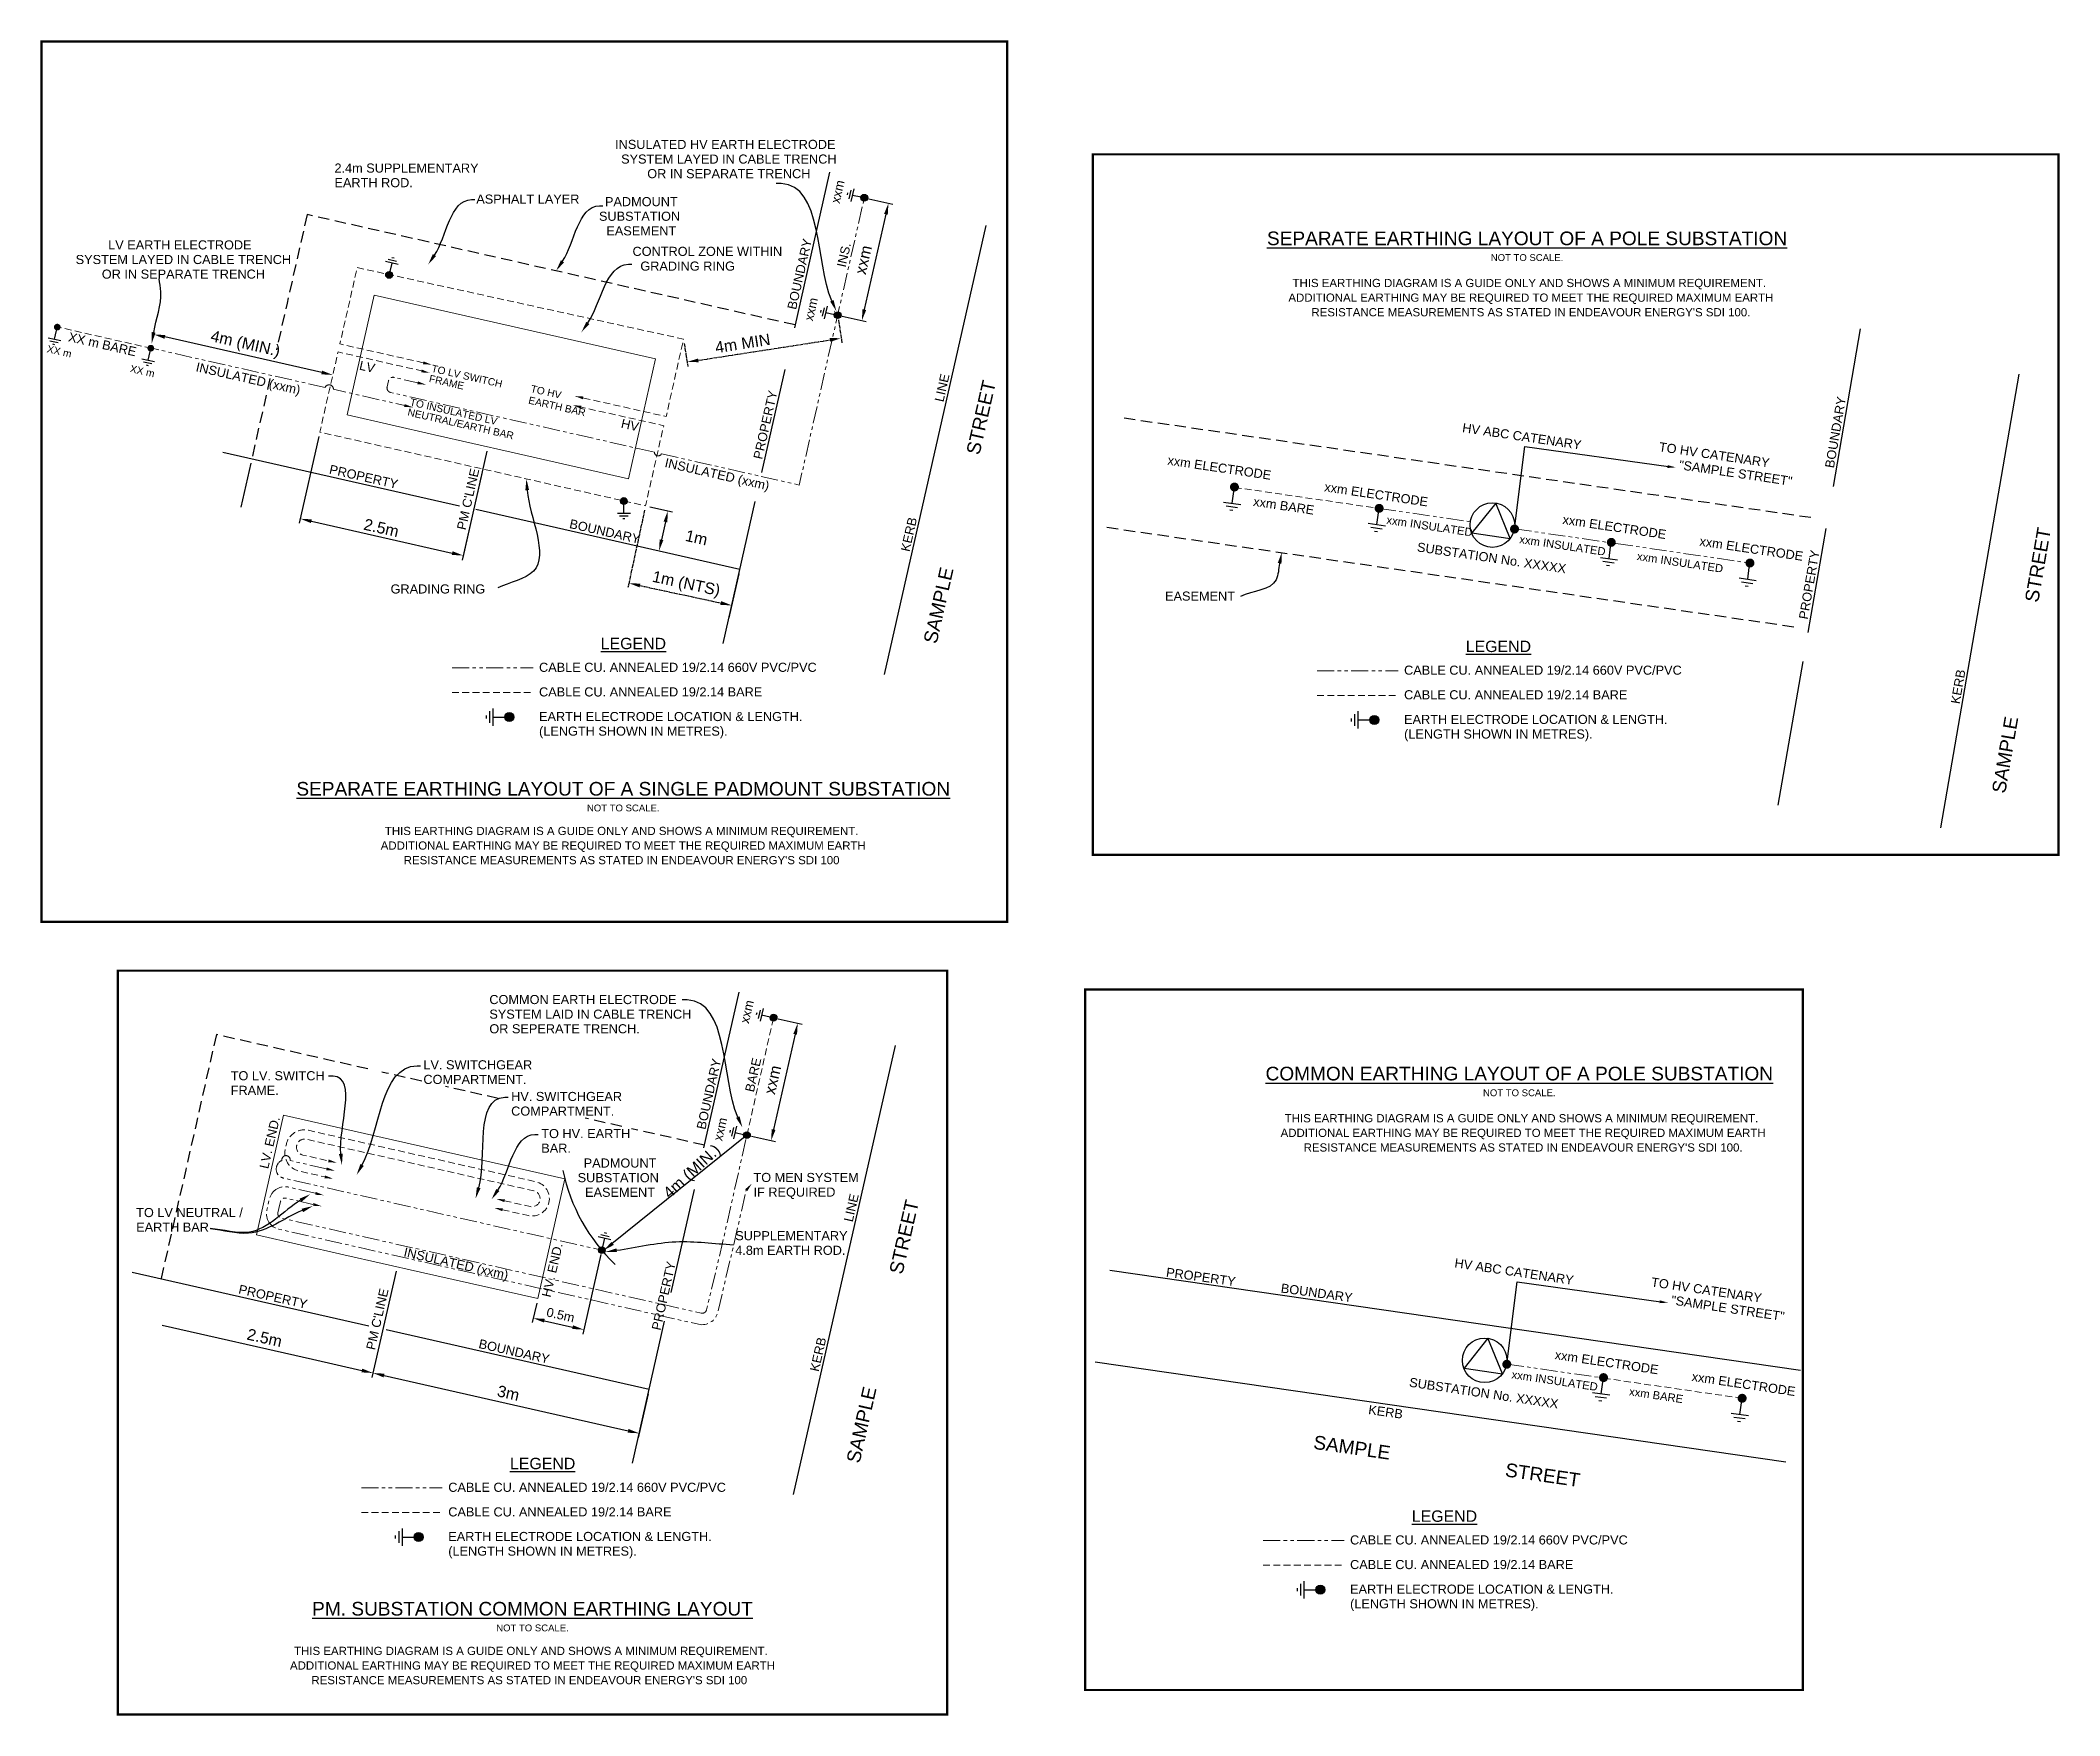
# Model space of a CAD drawing. Header units: metres. Extents: x -282 to 3977, y 160 to 949.
# Drawn here: x 3532.8 to 3976.6, y 432.6 to 800.8 of the extents above; entities that cross this region are included whole.
import ezdxf
from ezdxf.enums import TextEntityAlignment as Align

# ---------------------------------------------------------------- set-up
doc = ezdxf.new("R2010")
doc.units = ezdxf.units.M
for name, pattern in [('CENTER2', [1.125, 0.75, -0.125, 0.125, -0.125]), ('DASHED', [0.75, 0.5, -0.25]), ('PHANTOM2', [1.25, 0.625, -0.125, 0.125, -0.125, 0.125, -0.125])]:
    doc.linetypes.add(name, pattern=pattern)
doc.layers.add('Notes', color=7, linetype='Continuous')
doc.styles.add('ARIAL', font='ARIAL.TTF', dxfattribs={"height": 2})

# ---------------------------------------------------------------- blocks, each defined once
blk = doc.blocks.new('m4')
at = {"layer": 'Notes', "color": 7, "linetype": 'Continuous'}
for points in [[(0, -1.95), (0, 0)], [(-1.43, -1.95), (1.43, -1.95)], [(-0.95, -2.52), (0.95, -2.52)], [(-0.24, -3.09), (0.24, -3.09)]]:
    blk.add_lwpolyline(points, dxfattribs=at)
blk = doc.blocks.new('NOTE48A')
at = {"layer": 'Notes'}
h = blk.add_hatch(color=250, dxfattribs=at)
edge = h.paths.add_edge_path()
edge.add_arc((180.82, 159.15), 0.744, 257.2306, 617.2306, ccw=False)
h = blk.add_hatch(color=250, dxfattribs=at)
edge = h.paths.add_edge_path()
edge.add_arc((76.39, 142.19), 0.744, -462.7694, -102.7694)
h = blk.add_hatch(color=250, dxfattribs=at)
edge = h.paths.add_edge_path()
edge.add_arc((174.97, 133.34), 0.744, 257.2306, 617.2306, ccw=False)
h = blk.add_hatch(color=250, dxfattribs=at)
edge = h.paths.add_edge_path()
edge.add_arc((3.46, 130.72), 0.744, -642.3988, -282.3988)
h = blk.add_hatch(color=250, dxfattribs=at)
edge = h.paths.add_edge_path()
edge.add_arc((24.02, 126.09), 0.744, -642.3988, -282.3988)
h = blk.add_hatch(color=250, dxfattribs=at)
edge = h.paths.add_edge_path()
edge.add_arc((127.98, 92.49), 0.744, -629.9064, -269.9064)
h = blk.add_hatch(color=250, dxfattribs=at)
edge = h.paths.add_edge_path()
edge.add_arc((102.8, 45.01), 0.992, -462.7694, -102.7694)
at = {"layer": 'Notes', "color": 7}
for p, q in [((185.58, 155.51), (180.83, 134.58)), ((181.8, 158.93), (187.11, 157.73)), ((175.95, 133.12), (181.25, 131.92)), ((97.85, 103.43), (92.56, 80.09)), ((45.99, 100.83), (43.79, 91.14)), ((153.27, 76.52), (151.07, 66.83))]:
    blk.add_line(p, q, dxfattribs=at)
at = {"layer": 'Notes', "color": 0, "lineweight": 0}
for p, q in [((73.12, 137.75), (67.15, 111.42)), ((134.95, 123.73), (73.12, 137.75)), ((128.99, 97.4), (134.95, 123.73)), ((67.15, 111.42), (86.39, 107.06)), ((86.39, 107.06), (103.21, 103.24)), ((103.21, 103.24), (128.99, 97.4))]:
    blk.add_line(p, q, dxfattribs=at)
at = {"layer": 'Notes', "color": 3, "linetype": 'CENTER2'}
blk.add_line((174.36, 134.13), (174.29, 134.23), dxfattribs=at)
at = {"layer": 'Notes', "color": 0, "linetype": 'DASHED', "lineweight": 0, "ltscale": 3}
for p, q in [((24.15, 126.06), (3.51, 130.75)), ((90.23, 50.41), (108.02, 50.41))]:
    blk.add_line(p, q, dxfattribs=at)
at = {"layer": 'Notes', "linetype": 'CENTER2'}
for p, q in [((175.13, 132.35), (175.91, 127.29)), ((141.24, 127.11), (142.03, 122.05)), ((144.34, 123.42), (173.29, 127.9)), ((132.53, 90.46), (128.87, 73.47)), ((131.52, 73.92), (149.5, 70.05))]:
    blk.add_line(p, q, dxfattribs=at)
at = {"layer": 'Notes', "color": 0, "linetype": 'PHANTOM2', "lineweight": 0, "ltscale": 6}
for p, q in [((62.32, 117.45), (24, 126.13)), ((81.51, 113.11), (64.15, 117.05)), ((90.23, 55.82), (108.02, 55.82))]:
    blk.add_line(p, q, dxfattribs=at)
at = {"layer": 'Notes', "linetype": 'Continuous'}
blk.add_line((61.58, 120.76), (27.11, 128.56), dxfattribs=at)
at = {"layer": 'Notes'}
for p, q in [((60.94, 106.67), (56.64, 87.63)), ((96.77, 98.57), (92.47, 79.53)), ((133.71, 91.22), (138.64, 90.13)), ((59.3, 88.06), (90.25, 81.06)), ((137.12, 87.9), (136.25, 83.98))]:
    blk.add_line(p, q, dxfattribs=at)
at = {"layer": 'Notes', "color": 7, "const_width": 0.5}
blk.add_lwpolyline([(212.22, 0), (0, 0), (0, 193.49), (212.22, 193.49)], close=True, dxfattribs=at)
at = {"layer": 'Notes', "linetype": 'Continuous', "ltscale": 5, "flags": 128}
for points in [[(165.52, 130.55), (173.28, 164.8)], [(158.31, 98.74), (163.44, 121.4)], [(39.87, 103.24), (91.84, 91.47)], [(95.42, 90.74), (153.49, 77.49)], [(149.8, 61.21), (156.87, 92.42)]]:
    blk.add_lwpolyline(points, dxfattribs=at)
at = {"layer": 'Notes', "linetype": 'DASHED', "ltscale": 5, "flags": 128}
for points in [[(58.37, 155.45), (53.97, 136.02), (51.63, 125.72)], [(165.63, 131.19), (58.37, 155.45)], [(50.21, 119.45), (46.21, 101.81), (46.32, 101.78)]]:
    blk.add_lwpolyline(points, dxfattribs=at)
at = {"layer": 'Notes', "color": 0, "linetype": 'PHANTOM2', "lineweight": 0, "ltscale": 6, "flags": 128}
for points in [[(136.25, 102.87), (166.52, 96.01), (180.82, 159.15)], [(131.44, 103.96), (134.69, 103.23)]]:
    blk.add_lwpolyline(points, dxfattribs=at)
at = {"layer": 'Notes', "color": 8, "linetype": 'Continuous', "ltscale": 5, "flags": 128}
blk.add_lwpolyline([(185.23, 54.35), (207.61, 153.08)], dxfattribs=at)
at = {"layer": 'Notes', "color": 0, "linetype": 'DASHED', "lineweight": 0, "ltscale": 3, "flags": 128}
for points in [[(83.91, 122.87), (65.58, 127.02), (69.38, 143.81), (141.09, 128.09), (137.27, 111.05), (119.02, 115.16), (119.02, 115.16)], [(83.8, 121.05), (65.16, 125.26), (61.17, 107.64), (132.74, 91.44), (136.74, 109.05), (117.46, 113.39), (117.46, 113.39)]]:
    blk.add_lwpolyline(points, dxfattribs=at)
at = {"layer": 'Notes', "color": 0, "linetype": 'PHANTOM2', "lineweight": 0, "ltscale": 6, "flags": 128}
blk.add_lwpolyline([(83.39, 118.32), (77.45, 119.67, 0.414214), (76.25, 118.91), (75.95, 117.56, 0.414214), (76.7, 116.37), (131.44, 103.96)], format="xyb", dxfattribs=at)
at = {"layer": 'Notes', "color": 9}
for centre, radius in [((180.82, 159.15), 0.744), ((76.39, 142.19), 0.744), ((174.97, 133.34), 0.744), ((127.98, 92.49), 0.744), ((102.8, 45.01), 0.992)]:
    blk.add_circle(centre, radius, dxfattribs=at)
at = {"layer": 'Notes', "color": 0, "linetype": 'PHANTOM2', "lineweight": 0, "ltscale": 6}
for centre, radius, start, end in [((63.2, 117.09), 0.951, 357.0953, 157.6907), ((135.51, 103.24), 0.824, 180.9629, 333.5)]:
    blk.add_arc(centre, radius, start, end, dxfattribs=at)
at = {"layer": 'Notes', "color": 7}
for points, start_tangent, end_tangent in [([(173.7, 136.5), (162.56, 162.25), (161.49, 162.25)], (-0.397204, 0.91773), (-1, 0)), ([(86.36, 146.55), (94.51, 158.78), (95.25, 158.78)], (0.554828, 0.831965), (1, 0)), ([(114.49, 145.18), (122.64, 157.4), (123.38, 157.4)], (0.554828, 0.831965), (1, 0)), ([(120.07, 131.64), (128.97, 144.53), (129.72, 144.53)], (0.568314, 0.822812), (1, 0)), ([(24.65, 129.57), (26.22, 138.5), (25.86, 141.36)], (0.173088, 0.984906), (-0.124941, 0.992164)), ([(106.75, 94.87), (108.11, 77.08), (100.28, 73.4)], (0.076537, -0.997067), (-0.904991, -0.425431))]:
    blk.add_spline(points, degree=3, dxfattribs=dict(at, start_tangent=start_tangent, end_tangent=end_tangent))
for points in [[(185.17, 155.61), (185.98, 155.42), (186.13, 157.95)], [(86.7, 146.32), (84.97, 144.47), (86.01, 146.79)], [(114.83, 144.94), (113.1, 143.1), (114.14, 145.41)], [(174.08, 136.67), (174.69, 134.21), (173.32, 136.34)], [(180.43, 134.67), (181.24, 134.48), (180.28, 132.14)], [(25.06, 129.5), (24.22, 127.11), (24.24, 129.64)], [(120.41, 131.4), (118.65, 129.58), (119.72, 131.87)], [(106.33, 94.84), (106.56, 97.37), (107.16, 94.9)]]:
    blk.add_solid(points, dxfattribs=at)
at = {"layer": 'Notes', "linetype": 'CENTER2'}
for points in [[(27.2, 128.97), (27.02, 128.15), (24.67, 129.11)], [(173.22, 128.31), (173.35, 127.49), (175.76, 128.28)], [(61.67, 121.16), (61.48, 120.35), (64.01, 120.2)], [(144.28, 123.83), (144.41, 123.01), (141.87, 123.04)], [(131.61, 74.33), (131.44, 73.52), (129.08, 74.45)], [(149.38, 70.48), (149.2, 69.67), (151.73, 69.55)]]:
    blk.add_solid(points, dxfattribs=at)
at = {"layer": 'Notes'}
for points in [[(83.45, 120.77), (85.34, 120.66), (83.58, 121.38)], [(83.84, 122.57), (85.74, 122.46), (83.98, 123.18)], [(82.59, 118.18), (84.49, 118.07), (82.73, 118.79)], [(119.09, 115.46), (117.19, 115.57), (118.95, 114.86)], [(79.69, 113.19), (81.59, 113.08), (79.83, 113.8)], [(118.64, 113.44), (116.74, 113.55), (118.5, 112.83)], [(136.71, 87.99), (137.53, 87.81), (137.66, 90.34)], [(59.39, 88.46), (59.21, 87.65), (56.86, 88.61)], [(90.34, 81.47), (90.16, 80.65), (92.69, 80.51)], [(135.85, 84.07), (136.66, 83.89), (135.71, 81.54)]]:
    blk.add_solid(points, dxfattribs=at)
at = {"layer": 'Notes', "color": 7}
for p, rotation in [((180.1, 159.32), 257.2305800032891), ((76.55, 142.91), 167.2305800033057), ((174.25, 133.5), 257.2305800032891), ((3.3, 129.99), 347.6011865760013), ((23.86, 125.37), 347.6011865760029), ((127.98, 91.75), 0.09364008789987424)]:
    blk.add_blockref('m4', p, dxfattribs=dict(at, rotation=rotation))
at = {"layer": 'Notes', "color": 7, "xscale": 1.333333333333314, "yscale": 1.333333333333314, "zscale": 1.333333333333333, "rotation": 270}
blk.add_blockref('m4', (101.81, 45.01), dxfattribs=at)
at = {"layer": 'Notes', "color": 7, "style": 'ARIAL'}
for s, height, p in [('INSULATED HV EARTH ELECTRODE  ', 2, (151.05, 170.88)), ('SYSTEM LAYED IN CABLE TRENCH', 2, (151.05, 167.66)), ('OR IN SEPARATE TRENCH', 2, (151.05, 164.45)), ('SUBSTATION ', 2, (131.82, 155.09)), ('PADMOUNT', 2, (131.82, 158.3)), ('EASEMENT', 2, (131.82, 151.88)), ('SYSTEM LAYED IN CABLE TRENCH', 2, (31.18, 145.58)), ('LV EARTH ELECTRODE  ', 2, (31.18, 148.79)), ('CONTROL ZONE WITHIN', 2, (146.33, 147.37)), ('OR IN SEPARATE TRENCH', 2, (31.18, 142.37)), ('GRADING RING', 2, (142, 144.13)), ('THIS EARTHING DIAGRAM IS A GUIDE ONLY AND SHOWS A MINIMUM REQUIREMENT. ', 1.8, (127.84, 19.98)), ('ADDITIONAL EARTHING MAY BE REQUIRED TO MEET THE REQUIRED MAXIMUM EARTH', 1.8, (127.84, 16.77)), ("RESISTANCE MEASUREMENTS AS STATED IN ENDEAVOUR ENERGY'S SDI 100 ", 1.8, (127.84, 13.56))]:
    blk.add_text(s, height=height, dxfattribs=at).set_placement(p, align=Align.MIDDLE_CENTER)
for s, p in [('2.4m SUPPLEMENTARY', (64.38, 164.68)), ('EARTH ROD.', (64.38, 161.47)), ('ASPHALT LAYER', (95.55, 157.86)), ('GRADING RING ', (76.71, 72.17)), ('CABLE CU. ANNEALED 19/2.14 660V PVC/PVC', (109.34, 54.95)), ('CABLE CU. ANNEALED 19/2.14 BARE', (109.34, 49.54)), ('EARTH ELECTRODE LOCATION & LENGTH.', (109.34, 44.13)), ('(LENGTH SHOWN IN METRES).', (109.34, 40.92))]:
    blk.add_text(s, height=2, dxfattribs=at).set_placement(p)
for s, p in [('xxm', (176.53, 160.13)), ('INS.', (177.9, 146.25)), ('xxm', (170.68, 134.31))]:
    blk.add_text(s, height=2, rotation=77.2306, dxfattribs=at).set_placement(p, align=Align.BOTTOM_CENTER)
for s, height, rotation, p in [('BOUNDARY', 2, 77.2306, (165.82, 134.44)), ('XX m BARE', 2, 347.2306, (5.75, 127.65)), ('XX m', 1.6, 347.2306, (1.08, 125.22)), ('XX m', 1.6, 347.2306, (19.33, 120.87)), ('INSULATED (xxm)', 2, 347.2306, (33.78, 121.05)), ('LV', 2, 347.2306, (69.69, 121.41)), ('FRAME', 1.6, 347.2306, (85.05, 118.7)), ('TO LV SWITCH', 1.6, 347.2306, (85.57, 120.92)), ('LINE', 2, 77.2306, (198.2, 114.14)), ('EARTH BAR', 1.6, 347.2306, (106.89, 113.94)), ('TO HV', 1.6, 347.2306, (107.38, 116.47)), ('PROPERTY', 2, 77.2306, (158.36, 101.53)), ('NEUTRAL/EARTH BAR', 1.6, 347.2306, (80.33, 111.31)), ('TO INSULATED LV', 1.6, 347.2306, (80.82, 113.54)), ('HV', 2, 347.2306, (127.22, 108.65)), ('PROPERTY', 2, 347.2306, (63.09, 98.56)), ("PM C'LINE", 2, 77.2306, (93.2, 86)), ('INSULATED (xxm)', 2, 347.2306, (136.83, 100.01)), ('KERB', 2, 77.2306, (190.75, 81.23)), ('BOUNDARY', 2, 347.2306, (115.87, 86.6))]:
    blk.add_text(s, height=height, rotation=rotation, dxfattribs=at).set_placement(p)
at = {"layer": 'Notes', "style": 'ARIAL'}
for s, p in [('STREET', (206.12, 102.47)), ('SAMPLE', (196.71, 60.95))]:
    blk.add_text(s, height=3, rotation=77.2306, dxfattribs=at).set_placement(p)
blk.add_text('%%ULEGEND', height=2.5, dxfattribs=at).set_placement((130.07, 61.18), align=Align.MIDDLE_CENTER)
blk.add_text('%%USEPARATE EARTHING LAYOUT OF A SINGLE PADMOUNT SUBSTATION', height=3, dxfattribs=at).set_placement((127.84, 26.85), align=Align.BOTTOM_CENTER)
at = {"layer": 'Notes', "color": 7, "style": 'ARIAL'}
blk.add_text('NOT TO SCALE.', height=1.5, dxfattribs=at).set_placement((127.84, 23.83), align=Align.BOTTOM_CENTER)
at = {"layer": 'Notes', "color": 7, "insert": (180.6, 145.51), "char_height": 2.5, "attachment_point": 5, "rotation": 77.2306, "style": 'ARIAL'}
blk.add_mtext('xxm', dxfattribs=at)
at = {"layer": 'Notes', "linetype": 'CENTER2', "char_height": 2.5, "attachment_point": 5, "style": 'ARIAL'}
for s, insert, rotation in [('4m (MIN.)', (44.76, 126.8), 347.2419), ('4m MIN', (154.09, 127.15), 8.8029), ('1m (NTS)', (141.64, 74.05), 347.8327)]:
    blk.add_mtext(s, dxfattribs=dict(at, insert=insert, rotation=rotation))
at = {"layer": 'Notes', "char_height": 2.5, "attachment_point": 5, "style": 'ARIAL'}
for s, insert, rotation in [('2.5m', (74.68, 86.59), 347.263), ('1m', (143.95, 84.46), 347.3185)]:
    blk.add_mtext(s, dxfattribs=dict(at, insert=insert, rotation=rotation))
blk = doc.blocks.new('NOTE48B')
at = {"layer": 'Notes'}
h = blk.add_hatch(color=250, dxfattribs=at)
edge = h.paths.add_edge_path()
edge.add_arc((31.12, 80.82), 0.992, -380.7049, -20.7049)
h = blk.add_hatch(color=250, dxfattribs=at)
edge = h.paths.add_edge_path()
edge.add_arc((62.92, 76.14), 0.992, -380.7049, -20.7049)
h = blk.add_hatch(color=250, dxfattribs=at)
edge = h.paths.add_edge_path()
edge.add_arc((92.68, 71.59), 0.992, -380.7049, -20.7049)
h = blk.add_hatch(color=250, dxfattribs=at)
edge = h.paths.add_edge_path()
edge.add_arc((113.94, 68.66), 0.992, -380.7049, -20.7049)
h = blk.add_hatch(color=250, dxfattribs=at)
edge = h.paths.add_edge_path()
edge.add_arc((144.41, 64.12), 0.992, -380.7049, -20.7049)
h = blk.add_hatch(color=250, dxfattribs=at)
edge = h.paths.add_edge_path()
edge.add_arc((61.86, 29.63), 0.992, -462.7694, -102.7694)
at = {"layer": 'Notes', "color": 0, "linetype": 'PHANTOM2', "lineweight": 0, "ltscale": 6}
blk.add_line((49.29, 40.44), (67.08, 40.44), dxfattribs=at)
at = {"layer": 'Notes', "color": 0, "linetype": 'DASHED', "lineweight": 0, "ltscale": 3}
blk.add_line((49.29, 35.03), (67.08, 35.03), dxfattribs=at)
at = {"layer": 'Notes', "color": 7, "const_width": 0.5}
for points in [[(0, 0), (0, 153.95), (212.22, 153.95), (212.22, 1.26)], [(212.22, 18.53), (212.22, 0), (0, 0), (0, 17.69)]]:
    blk.add_lwpolyline(points, dxfattribs=at)
at = {"layer": 'Notes', "linetype": 'Continuous', "ltscale": 5, "flags": 128}
for points in [[(162.75, 80.97), (168.72, 115.58)], [(92.69, 71.64), (94.93, 89.73), (126.54, 85.32)], [(88.53, 77.3), (83.28, 70.72), (91.74, 69.49), (88.53, 77.29)], [(157.2, 48.83), (161.15, 71.72)], [(150.65, 10.92), (156.1, 42.45)]]:
    blk.add_lwpolyline(points, dxfattribs=at)
at = {"layer": 'Notes', "color": 8, "linetype": 'Continuous', "ltscale": 5, "flags": 128}
blk.add_lwpolyline([(186.39, 5.9), (203.61, 105.65)], dxfattribs=at)
at = {"layer": 'Notes', "linetype": 'DASHED', "ltscale": 5, "flags": 128}
for points in [[(157.78, 74.09), (5.99, 96.06)], [(154.03, 50.05), (2.23, 72.02)]]:
    blk.add_lwpolyline(points, dxfattribs=at)
at = {"layer": 'Notes', "color": 0, "linetype": 'DASHED', "lineweight": 0, "ltscale": 3, "flags": 128}
blk.add_lwpolyline([(31.16, 80.75), (31.16, 80.75), (62.89, 76.12)], dxfattribs=at)
at = {"layer": 'Notes', "color": 0, "linetype": 'PHANTOM2', "lineweight": 0, "ltscale": 6, "flags": 128}
for points in [[(62.89, 76.12), (82.98, 73.2), (82.98, 73.2), (82.98, 73.2), (82.98, 73.2), (82.98, 73.2)], [(92.69, 71.64), (92.69, 71.64), (144.51, 64.1), (144.51, 64.1), (144.51, 64.1), (144.51, 64.1), (144.51, 64.1)]]:
    blk.add_lwpolyline(points, dxfattribs=at)
at = {"layer": 'Notes', "linetype": 'Continuous', "ltscale": 5}
blk.add_circle((87.82, 72.45), 4.9, dxfattribs=at)
at = {"layer": 'Notes', "color": 9}
blk.add_circle((61.86, 29.63), 0.992, dxfattribs=at)
at = {"layer": 'Notes', "color": 7, "start_tangent": (-0.202667, -0.979248), "end_tangent": (-0.904991, -0.425431)}
blk.add_spline([(41.04, 64.05), (40.3, 60.46), (32.47, 56.78)], degree=3, dxfattribs=at)
at = {"layer": 'Notes'}
blk.add_solid([(126.26, 85.01), (128.15, 85.15), (126.31, 85.63)], dxfattribs=at)
at = {"layer": 'Notes', "color": 7}
blk.add_solid([(40.64, 64.14), (41.55, 66.5), (41.45, 63.97)], dxfattribs=at)
at = {"layer": 'Notes', "color": 7, "zscale": 1.333333333333333}
for p, xscale, yscale, rotation in [((30.99, 79.84), 1.333333333333291, 1.333333333333314, 352.0645052970854), ((62.78, 75.16), 1.333333333333291, 1.333333333333293, 352.0645052970854), ((113.8, 67.68), 1.333333333333291, 1.333333333333314, 352.0645052970854), ((144.27, 63.14), 1.333333333333291, 1.333333333333314, 352.0645052970854), ((60.87, 29.63), 1.333333333333314, 1.333333333333314, 270)]:
    blk.add_blockref('m4', p, dxfattribs=dict(at, xscale=xscale, yscale=yscale, rotation=rotation))
at = {"layer": 'Notes', "style": 'ARIAL'}
blk.add_text('%%USEPARATE EARTHING LAYOUT OF A POLE SUBSTATION', height=3, dxfattribs=at).set_placement((95.43, 133.08), align=Align.BOTTOM_CENTER)
at = {"layer": 'Notes', "color": 7, "style": 'ARIAL'}
blk.add_text('NOT TO SCALE.', height=1.5, dxfattribs=at).set_placement((95.43, 130.06), align=Align.BOTTOM_CENTER)
for s, p in [('THIS EARTHING DIAGRAM IS A GUIDE ONLY AND SHOWS A MINIMUM REQUIREMENT. ', (96.27, 125.67)), ('ADDITIONAL EARTHING MAY BE REQUIRED TO MEET THE REQUIRED MAXIMUM EARTH', (96.27, 122.45)), ("RESISTANCE MEASUREMENTS AS STATED IN ENDEAVOUR ENERGY'S SDI 100.", (96.27, 119.24))]:
    blk.add_text(s, height=1.8, dxfattribs=at).set_placement(p, align=Align.MIDDLE_CENTER)
for s, height, rotation, p in [('BOUNDARY', 2, 80.2059, (162.85, 84.87)), ('HV ABC CATENARY', 2, 351.5852, (81.09, 92.91)), ('TO HV CATENARY ', 2, 351.5852, (124.3, 88.72)), ('xxm ELECTRODE', 2, 351.5852, (16.31, 85.77)), ('"SAMPLE STREET"', 2, 351.5852, (128.71, 84.76)), ('xxm ELECTRODE', 2, 351.5852, (50.78, 79.9)), ('xxm BARE', 2, 351.5852, (35.15, 76.71)), ('xxm INSULATED', 1.7701, 351.5852, (64.43, 72.76)), ('xxm ELECTRODE', 2, 351.5852, (103.13, 72.74)), ('SUBSTATION No. XXXXX', 2, 351.5852, (71.14, 66.69)), ('xxm INSULATED', 1.7701, 351.5852, (93.65, 68.51)), ('xxm ELECTRODE', 2, 351.5852, (133.23, 67.96)), ('PROPERTY', 2, 80.2059, (157.11, 51.62)), ('xxm INSULATED', 1.7701, 351.5852, (119.48, 64.78)), ('KERB', 2, 80.2059, (190.5, 33.03))]:
    blk.add_text(s, height=height, rotation=rotation, dxfattribs=at).set_placement(p)
at = {"layer": 'Notes', "style": 'ARIAL'}
for s, p in [('STREET', (207.76, 55.31)), ('SAMPLE', (200.51, 13.35))]:
    blk.add_text(s, height=3, rotation=80.2059, dxfattribs=at).set_placement(p)
at = {"layer": 'Notes', "color": 7, "style": 'ARIAL'}
for s, p in [('EASEMENT', (15.87, 55.85)), ('CABLE CU. ANNEALED 19/2.14 660V PVC/PVC', (68.4, 39.57)), ('CABLE CU. ANNEALED 19/2.14 BARE', (68.4, 34.16)), ('(LENGTH SHOWN IN METRES).', (68.4, 25.54)), ('EARTH ELECTRODE LOCATION & LENGTH.', (68.4, 28.75))]:
    blk.add_text(s, height=2, dxfattribs=at).set_placement(p)
at = {"layer": 'Notes', "style": 'ARIAL'}
blk.add_text('%%ULEGEND', height=2.5, dxfattribs=at).set_placement((89.13, 45.8), align=Align.MIDDLE_CENTER)
blk = doc.blocks.new('NOTE48C')
at = {"layer": 'Notes'}
h = blk.add_hatch(color=250, dxfattribs=at)
edge = h.paths.add_edge_path()
edge.add_arc((144.09, 153.15), 0.744, 257.2306, 617.2306, ccw=False)
h = blk.add_hatch(color=250, dxfattribs=at)
edge = h.paths.add_edge_path()
edge.add_arc((138.24, 127.34), 0.744, 257.2306, 617.2306, ccw=False)
h = blk.add_hatch(color=250, dxfattribs=at)
edge = h.paths.add_edge_path()
edge.add_arc((106.34, 102.05), 0.744, -462.7694, -102.7694)
h = blk.add_hatch(color=250, dxfattribs=at)
edge = h.paths.add_edge_path()
edge.add_arc((66.07, 39), 0.992, -462.7694, -102.7694)
at = {"layer": 'Notes', "color": 7, "transparency": 16777216}
for p, q in [((145.07, 152.93), (150.37, 151.73)), ((148.85, 149.51), (144.1, 128.57)), ((139.22, 127.12), (144.52, 125.91))]:
    blk.add_line(p, q, dxfattribs=at)
at = {"layer": 'Notes', "color": 0, "lineweight": 0}
for p, q in [((36.39, 131.74), (30.42, 105.41)), ((98.22, 117.73), (36.39, 131.74)), ((92.25, 91.4), (98.22, 117.73)), ((30.42, 105.41), (49.66, 101.05)), ((49.66, 101.05), (66.48, 97.24)), ((66.48, 97.24), (92.25, 91.4))]:
    blk.add_line(p, q, dxfattribs=at)
at = {"layer": 'Notes', "color": 7}
for p, q in [((138.25, 127.33), (108.56, 103.44)), ((106.12, 101.07), (102.16, 83.61)), ((61.12, 97.43), (55.83, 74.08)), ((92.03, 90.42), (91.06, 86.13)), ((9.72, 85.56), (42.77, 78.07)), ((93.72, 86.55), (99.94, 85.14)), ((42.77, 78.07), (53.61, 75.61)), ((58.49, 74.51), (112.13, 62.35)), ((116.54, 70.51), (114.34, 60.82))]:
    blk.add_line(p, q, dxfattribs=at)
at = {"layer": 'Notes', "color": 0, "linetype": 'PHANTOM2', "lineweight": 0, "ltscale": 6}
blk.add_line((53.5, 49.82), (71.28, 49.82), dxfattribs=at)
at = {"layer": 'Notes', "color": 0, "linetype": 'DASHED', "lineweight": 0, "ltscale": 3}
blk.add_line((53.5, 44.41), (71.28, 44.41), dxfattribs=at)
at = {"layer": 'Notes', "color": 7, "const_width": 0.5}
blk.add_lwpolyline([(182.22, 0), (0, 0), (0, 163.49), (182.22, 163.49)], close=True, dxfattribs=at)
at = {"layer": 'Notes', "linetype": 'Continuous', "ltscale": 5, "flags": 128}
for points in [[(128.78, 124.55), (136.55, 158.8)], [(121.57, 92.73), (126.71, 115.39)], [(3.14, 97.24), (55.11, 85.46)], [(58.94, 84.59), (116.76, 71.49)], [(113.07, 55.21), (120.14, 86.42)]]:
    blk.add_lwpolyline(points, dxfattribs=at)
at = {"layer": 'Notes', "color": 0, "linetype": 'DASHED', "lineweight": 0, "ltscale": 3, "flags": 128}
blk.add_lwpolyline([(138.24, 127.34), (144.09, 153.15)], dxfattribs=at)
at = {"layer": 'Notes', "linetype": 'DASHED', "ltscale": 5, "flags": 128}
for points in [[(21.64, 149.44), (17.24, 130.02), (14.9, 119.71), (9.48, 95.8), (9.59, 95.78)], [(54.91, 141.9), (21.64, 149.44)], [(66.77, 139.21), (58.93, 140.99), (57.97, 141.21)], [(83.6, 135.4), (71.97, 138.03)], [(110.76, 129.24), (102.67, 131.08)], [(128.92, 125.13), (112.9, 128.76)]]:
    blk.add_lwpolyline(points, dxfattribs=at)
at = {"layer": 'Notes', "color": 8, "linetype": 'Continuous', "ltscale": 5, "flags": 128}
blk.add_lwpolyline([(148.5, 48.35), (170.88, 147.07)], dxfattribs=at)
at = {"layer": 'Notes', "color": 0, "linetype": 'PHANTOM2', "lineweight": 0, "ltscale": 6, "flags": 128}
for points in [[(42.87, 112.13), (36.93, 113.48, 0.414214), (35.73, 112.73), (35.39, 111.21), (35.18, 110.3, 0.414214), (35.94, 109.1), (128.18, 88.21, 0.414214), (129.37, 88.96), (132.88, 103.68), (138.24, 127.34)], [(36.04, 121.78, 0.253041), (34.84, 120.3, 0.414214), (36.35, 117.91), (106.34, 102.05)], [(43.42, 114.57), (37.48, 115.92, 0.414214), (33.29, 113.28), (32.95, 111.76), (32.74, 110.85, 0.414214), (35.38, 106.66), (127.62, 85.77, 0.412705), (131.81, 88.39), (135.31, 103.11), (138.12, 115.5)]]:
    blk.add_lwpolyline(points, format="xyb", dxfattribs=at)
at = {"layer": 'Notes', "color": 0, "linetype": 'DASHED', "lineweight": 0, "ltscale": 3, "flags": 128}
for points in [[(84.54, 110.93), (90.16, 109.66, 1), (91.85, 117.09), (41.86, 128.41, 0.414214), (37.03, 125.37), (36.78, 124.24, 0.414214), (39.8, 119.45), (45.46, 118.17)], [(84.99, 112.92), (90.61, 111.64, 1), (91.4, 115.1), (41.41, 126.43, 1), (40.63, 122.97), (46.25, 121.7)]]:
    blk.add_lwpolyline(points, format="xyb", dxfattribs=at)
at = {"layer": 'Notes', "color": 0, "linetype": 'PHANTOM2', "lineweight": 0, "ltscale": 6, "flags": 128}
blk.add_lwpolyline([(45.85, 119.93), (37.84, 121.75)], dxfattribs=at)
at = {"layer": 'Notes', "color": 9}
for centre, radius in [((144.09, 153.15), 0.744), ((138.24, 127.34), 0.744), ((66.07, 39), 0.992)]:
    blk.add_circle(centre, radius, dxfattribs=at)
at = {"layer": 'Notes', "color": 250}
blk.add_circle((106.34, 102.05), 0.744, dxfattribs=at)
at = {"layer": 'Notes', "color": 0, "linetype": 'PHANTOM2', "lineweight": 0, "ltscale": 6}
blk.add_arc((36.94, 121.93), 0.912, 348.7673, 189.3549, dxfattribs=at)
at = {"layer": 'Notes', "color": 7}
blk.add_arc((136.67, 127.69), 39.72, 191.7934, 226.3719, dxfattribs=at)
for points, start_tangent, end_tangent in [([(136.25, 131.31), (125.1, 157.06), (124.04, 157.06)], (-0.397204, 0.91773), (-1, 0)), ([(53.66, 120.78), (65.74, 142.6), (66.48, 142.6)], (0.484398, 0.874848), (1, 0)), ([(48.99, 123.25), (47.31, 140.31), (46.25, 140.31)], (-0.097653, 0.995221), (-1, 0)), ([(79.29, 115.79), (85.02, 135.65), (85.76, 135.65)], (0.277146, 0.960828), (1, 0)), ([(83.49, 115.28), (91.64, 127.5), (92.39, 127.5)], (0.554828, 0.831965), (1, 0)), ([(40.13, 113.03), (28.89, 106.02), (20.31, 106.84)], (-0.848499, -0.529197), (-0.995427, 0.095527)), ([(40.52, 110.78), (28.7, 105.79), (20.33, 106.77)], (-0.921209, -0.389067), (-0.993121, 0.117096)), ([(109.61, 102.03), (122.65, 103.92), (135.29, 103.26)], (0.989615, 0.143743), (0.998619, -0.05254))]:
    blk.add_spline(points, degree=3, dxfattribs=dict(at, start_tangent=start_tangent, end_tangent=end_tangent))
at = {"layer": 'Notes', "color": 7, "transparency": 16777216}
for points in [[(148.44, 149.6), (149.25, 149.42), (149.4, 151.95)], [(143.69, 128.66), (144.51, 128.48), (143.55, 126.13)]]:
    blk.add_solid(points, dxfattribs=at)
at = {"layer": 'Notes', "color": 7}
for points in [[(136.63, 131.48), (137.24, 129.02), (135.86, 131.14)], [(49.4, 123.29), (49.23, 120.76), (48.57, 123.21)], [(54.02, 120.58), (52.45, 118.59), (53.29, 120.98)], [(79.69, 115.68), (78.6, 113.39), (78.89, 115.91)], [(83.84, 115.04), (82.1, 113.2), (83.15, 115.51)], [(39.91, 113.38), (42.26, 114.35), (40.35, 112.68)], [(40.35, 111.16), (42.82, 111.75), (40.68, 110.39)], [(108.99, 103.21), (108.48, 103.87), (106.75, 102.02)], [(109.67, 101.62), (107.14, 101.67), (109.55, 102.44)], [(93.81, 86.96), (93.63, 86.15), (91.28, 87.1)], [(100.04, 85.55), (99.85, 84.74), (102.38, 84.59)], [(53.7, 76.02), (53.52, 75.2), (56.05, 75.06)], [(58.58, 74.91), (58.39, 74.1), (56.05, 75.06)], [(112.22, 62.76), (112.03, 61.94), (114.56, 61.8)]]:
    blk.add_solid(points, dxfattribs=at)
at = {"layer": 'Notes'}
for points in [[(45.92, 120.24), (47.68, 119.52), (45.79, 119.63)], [(46.32, 122), (48.08, 121.28), (46.19, 121.39)], [(45.39, 117.87), (47.28, 117.76), (45.52, 118.48)], [(138.32, 115.03), (139.29, 116.67), (137.84, 115.43)], [(42.85, 111.82), (44.75, 111.71), (42.99, 112.43)], [(43.34, 114.24), (45.24, 114.13), (43.48, 114.85)], [(84.61, 111.24), (82.71, 111.35), (84.47, 110.63)], [(85.06, 113.22), (83.16, 113.33), (84.92, 112.61)]]:
    blk.add_solid(points, dxfattribs=at)
at = {"layer": 'Notes', "color": 7}
for p, rotation in [((143.37, 153.32), 257.230580003289), ((137.52, 127.5), 257.230580003289), ((106.5, 102.77), 167.2305800033074)]:
    blk.add_blockref('m4', p, dxfattribs=dict(at, rotation=rotation))
at = {"layer": 'Notes', "color": 7, "xscale": 1.333333333333329, "yscale": 1.333333333333329, "zscale": 1.333333333333333, "rotation": 270}
blk.add_blockref('m4', (65.07, 39), dxfattribs=at)
at = {"layer": 'Notes', "color": 7, "style": 'ARIAL'}
for s, p in [('COMMON EARTH ELECTRODE', (81.63, 156.14)), ('SYSTEM LAID IN CABLE TRENCH', (81.63, 152.93)), ('OR SEPERATE TRENCH.', (81.63, 149.72)), ('LV. SWITCHGEAR', (67.14, 141.8)), ('TO LV. SWITCH', (24.79, 139.4)), ('FRAME.', (24.79, 136.19)), ('COMPARTMENT.', (67.14, 138.59)), ('COMPARTMENT.', (86.42, 131.63)), ('HV. SWITCHGEAR', (86.42, 134.84)), ('TO HV. EARTH', (93.04, 126.69)), ('BAR.', (93.04, 123.48)), ('TO MEN SYSTEM', (139.68, 117.04)), ('IF REQUIRED', (139.68, 113.83)), ('TO LV NEUTRAL /', (4.01, 109.33)), ('EARTH BAR', (4.01, 106.12)), ('4.8m EARTH ROD.', (135.67, 101.03)), ('SUPPLEMENTARY', (135.67, 104.24)), ('CABLE CU. ANNEALED 19/2.14 660V PVC/PVC', (72.6, 48.94)), ('CABLE CU. ANNEALED 19/2.14 BARE', (72.6, 43.53)), ('EARTH ELECTRODE LOCATION & LENGTH.', (72.6, 38.13)), ('(LENGTH SHOWN IN METRES).', (72.6, 34.91))]:
    blk.add_text(s, height=2, dxfattribs=at).set_placement(p)
for s, rotation, p in [('xxm', 77.2306, (139.8, 154.12)), ('BARE', 77.2306, (141.17, 140.24)), ('LV. END.', 77, (34.91, 125.34)), ('xxm', 77.2306, (133.94, 128.31)), ('INSULATED (xxm)', 347.2306, (73.97, 97.55)), ('HV. END.', 77, (97.01, 97.33))]:
    blk.add_text(s, height=2, rotation=rotation, dxfattribs=at).set_placement(p, align=Align.BOTTOM_CENTER)
for s, height, rotation, p in [('BOUNDARY', 2, 77.2306, (129.09, 128.44)), ('4m (MIN.)', 2.5, 42.5911, (121.23, 113.26)), ('LINE', 2, 77.2306, (161.47, 108.13)), ('PROPERTY', 2, 77.2306, (119.22, 84.3)), ('PROPERTY', 2, 347.2306, (26.36, 92.56)), ("PM C'LINE", 2, 77.2306, (56.47, 79.99)), ('2.5m', 2.5, 347.2306, (28.17, 82.45)), ('BOUNDARY', 2, 347.2306, (79.14, 80.59)), ('KERB', 2, 77.2306, (154.01, 75.23))]:
    blk.add_text(s, height=height, rotation=rotation, dxfattribs=at).set_placement(p)
for s, height, p in [('PADMOUNT', 2, (110.35, 121.21)), ('SUBSTATION ', 2, (110.35, 118)), ('EASEMENT', 2, (110.35, 114.78)), ('THIS EARTHING DIAGRAM IS A GUIDE ONLY AND SHOWS A MINIMUM REQUIREMENT. ', 1.8, (91.11, 13.98)), ('ADDITIONAL EARTHING MAY BE REQUIRED TO MEET THE REQUIRED MAXIMUM EARTH', 1.8, (91.11, 10.77)), ("RESISTANCE MEASUREMENTS AS STATED IN ENDEAVOUR ENERGY'S SDI 100  ", 1.8, (91.11, 7.55))]:
    blk.add_text(s, height=height, dxfattribs=at).set_placement(p, align=Align.MIDDLE_CENTER)
at = {"layer": 'Notes', "style": 'ARIAL'}
for s, p in [('STREET', (172.4, 96.58)), ('SAMPLE', (162.99, 55.06))]:
    blk.add_text(s, height=3, rotation=77.2306, dxfattribs=at).set_placement(p)
blk.add_text('%%ULEGEND', height=2.5, dxfattribs=at).set_placement((93.34, 55.17), align=Align.MIDDLE_CENTER)
blk.add_text('%%UPM. SUBSTATION COMMON EARTHING LAYOUT', height=3, dxfattribs=at).set_placement((91.11, 20.85), align=Align.BOTTOM_CENTER)
at = {"layer": 'Notes', "color": 7, "style": 'ARIAL'}
blk.add_text('NOT TO SCALE.', height=1.5, dxfattribs=at).set_placement((91.11, 17.83), align=Align.BOTTOM_CENTER)
at = {"layer": 'Notes', "color": 7, "transparency": 16777216, "insert": (143.87, 139.5), "char_height": 2.5, "attachment_point": 5, "rotation": 77.2306, "style": 'ARIAL'}
blk.add_mtext('xxm', dxfattribs=at)
at = {"layer": 'Notes', "color": 7, "attachment_point": 5, "rotation": 347.2306, "style": 'ARIAL'}
for s, insert, char_height in [('\\A1;0.5m', (97.28, 87.82), 2), ('\\A1;3m', (85.81, 70.65), 2.5)]:
    blk.add_mtext(s, dxfattribs=dict(at, insert=insert, char_height=char_height))
blk = doc.blocks.new('NOTE48D')
at = {"layer": 'Notes'}
h = blk.add_hatch(color=250, dxfattribs=at)
edge = h.paths.add_edge_path()
edge.add_arc((92.68, 71.59), 0.992, -380.7049, -20.7049)
h = blk.add_hatch(color=250, dxfattribs=at)
edge = h.paths.add_edge_path()
edge.add_arc((113.94, 68.66), 0.992, -380.7049, -20.7049)
h = blk.add_hatch(color=250, dxfattribs=at)
edge = h.paths.add_edge_path()
edge.add_arc((144.41, 64.12), 0.992, -380.7049, -20.7049)
h = blk.add_hatch(color=250, dxfattribs=at)
edge = h.paths.add_edge_path()
edge.add_arc((51.7, 22.04), 0.992, -462.7694, -102.7694)
at = {"layer": 'Notes', "color": 0, "linetype": 'PHANTOM2', "lineweight": 0, "ltscale": 6}
blk.add_line((39.14, 32.85), (56.92, 32.85), dxfattribs=at)
at = {"layer": 'Notes', "color": 0, "linetype": 'DASHED', "lineweight": 0, "ltscale": 3}
blk.add_line((39.14, 27.45), (56.92, 27.45), dxfattribs=at)
at = {"layer": 'Notes', "color": 7, "const_width": 0.5}
blk.add_lwpolyline([(157.75, 153.95), (157.75, 0), (0, 0), (0, 153.95)], close=True, dxfattribs=at)
at = {"layer": 'Notes', "linetype": 'Continuous', "ltscale": 5, "flags": 128}
for points in [[(157.25, 70.22), (5.46, 92.19)], [(92.69, 71.64), (94.93, 89.73), (126.54, 85.32)], [(88.53, 77.3), (83.28, 70.72), (91.74, 69.49), (88.53, 77.29)], [(154.03, 50.05), (2.23, 72.02)]]:
    blk.add_lwpolyline(points, dxfattribs=at)
at = {"layer": 'Notes', "color": 0, "linetype": 'PHANTOM2', "lineweight": 0, "ltscale": 6, "flags": 128}
blk.add_lwpolyline([(92.69, 71.64), (92.69, 71.64), (113.98, 68.54)], dxfattribs=at)
at = {"layer": 'Notes', "color": 0, "linetype": 'DASHED', "lineweight": 0, "ltscale": 3, "flags": 128}
blk.add_lwpolyline([(113.98, 68.54), (144.51, 64.1), (144.51, 64.1), (144.51, 64.1), (144.51, 64.1), (144.51, 64.1)], dxfattribs=at)
at = {"layer": 'Notes', "linetype": 'Continuous', "ltscale": 5}
blk.add_circle((87.82, 72.45), 4.9, dxfattribs=at)
at = {"layer": 'Notes', "color": 9}
blk.add_circle((51.7, 22.04), 0.992, dxfattribs=at)
at = {"layer": 'Notes'}
blk.add_solid([(126.26, 85.01), (128.15, 85.15), (126.31, 85.63)], dxfattribs=at)
at = {"layer": 'Notes', "color": 7, "yscale": 1.333333333333314, "zscale": 1.333333333333333}
for p, xscale, rotation in [((113.8, 67.68), 1.333333333333291, 352.0645052970854), ((144.27, 63.14), 1.333333333333291, 352.0645052970854), ((50.71, 22.04), 1.333333333333314, 270)]:
    blk.add_blockref('m4', p, dxfattribs=dict(at, xscale=xscale, rotation=rotation))
at = {"layer": 'Notes', "style": 'ARIAL'}
blk.add_text('%%UCOMMON EARTHING LAYOUT OF A POLE SUBSTATION', height=3, dxfattribs=at).set_placement((95.43, 133.08), align=Align.BOTTOM_CENTER)
at = {"layer": 'Notes', "color": 7, "style": 'ARIAL'}
blk.add_text('NOT TO SCALE.', height=1.5, dxfattribs=at).set_placement((95.43, 130.06), align=Align.BOTTOM_CENTER)
for s, p in [('THIS EARTHING DIAGRAM IS A GUIDE ONLY AND SHOWS A MINIMUM REQUIREMENT. ', (96.27, 125.67)), ('ADDITIONAL EARTHING MAY BE REQUIRED TO MEET THE REQUIRED MAXIMUM EARTH', (96.27, 122.45)), ("RESISTANCE MEASUREMENTS AS STATED IN ENDEAVOUR ENERGY'S SDI 100.", (96.27, 119.24))]:
    blk.add_text(s, height=1.8, dxfattribs=at).set_placement(p, align=Align.MIDDLE_CENTER)
for s, height, rotation, p in [('HV ABC CATENARY', 2, 351.5852, (81.09, 92.91)), ('PROPERTY             BOUNDARY', 2, 352.1292, (17.71, 90.87)), ('TO HV CATENARY ', 2, 351.5852, (124.3, 88.72)), ('"SAMPLE STREET"', 2, 351.5852, (128.71, 84.76)), ('xxm ELECTRODE', 2, 351.5852, (103.13, 72.74)), ('SUBSTATION No. XXXXX', 2, 351.5852, (71.14, 66.69)), ('xxm INSULATED', 1.7701, 351.5852, (93.65, 68.51)), ('xxm ELECTRODE', 2, 351.5852, (133.23, 67.96)), ('KERB', 2, 352.1292, (62.16, 60.66)), ('xxm BARE', 1.77, 351.5852, (119.48, 64.78))]:
    blk.add_text(s, height=height, rotation=rotation, dxfattribs=at).set_placement(p)
at = {"layer": 'Notes', "style": 'ARIAL'}
for s, p in [('SAMPLE', (50.03, 53.03)), ('STREET', (92.18, 46.96))]:
    blk.add_text(s, height=3, rotation=351.7981, dxfattribs=at).set_placement(p)
blk.add_text('%%ULEGEND', height=2.5, dxfattribs=at).set_placement((78.98, 38.21), align=Align.MIDDLE_CENTER)
at = {"layer": 'Notes', "color": 7, "style": 'ARIAL'}
for s, p in [('CABLE CU. ANNEALED 19/2.14 660V PVC/PVC', (58.24, 31.98)), ('CABLE CU. ANNEALED 19/2.14 BARE', (58.24, 26.57)), ('EARTH ELECTRODE LOCATION & LENGTH.', (58.24, 21.16)), ('(LENGTH SHOWN IN METRES).', (58.24, 17.95))]:
    blk.add_text(s, height=2, dxfattribs=at).set_placement(p)

msp = doc.modelspace()

# ---------------------------------------------------------------- block references
at = {"layer": 'Notes'}
for name, p in [('NOTE48A', (3533.06, 607.09)), ('NOTE48B', (3764.11, 621.84)), ('NOTE48C', (3549.85, 432.87)), ('NOTE48D', (3762.4, 438.26))]:
    msp.add_blockref(name, p, dxfattribs=at)

doc.saveas('drawing.dxf')
